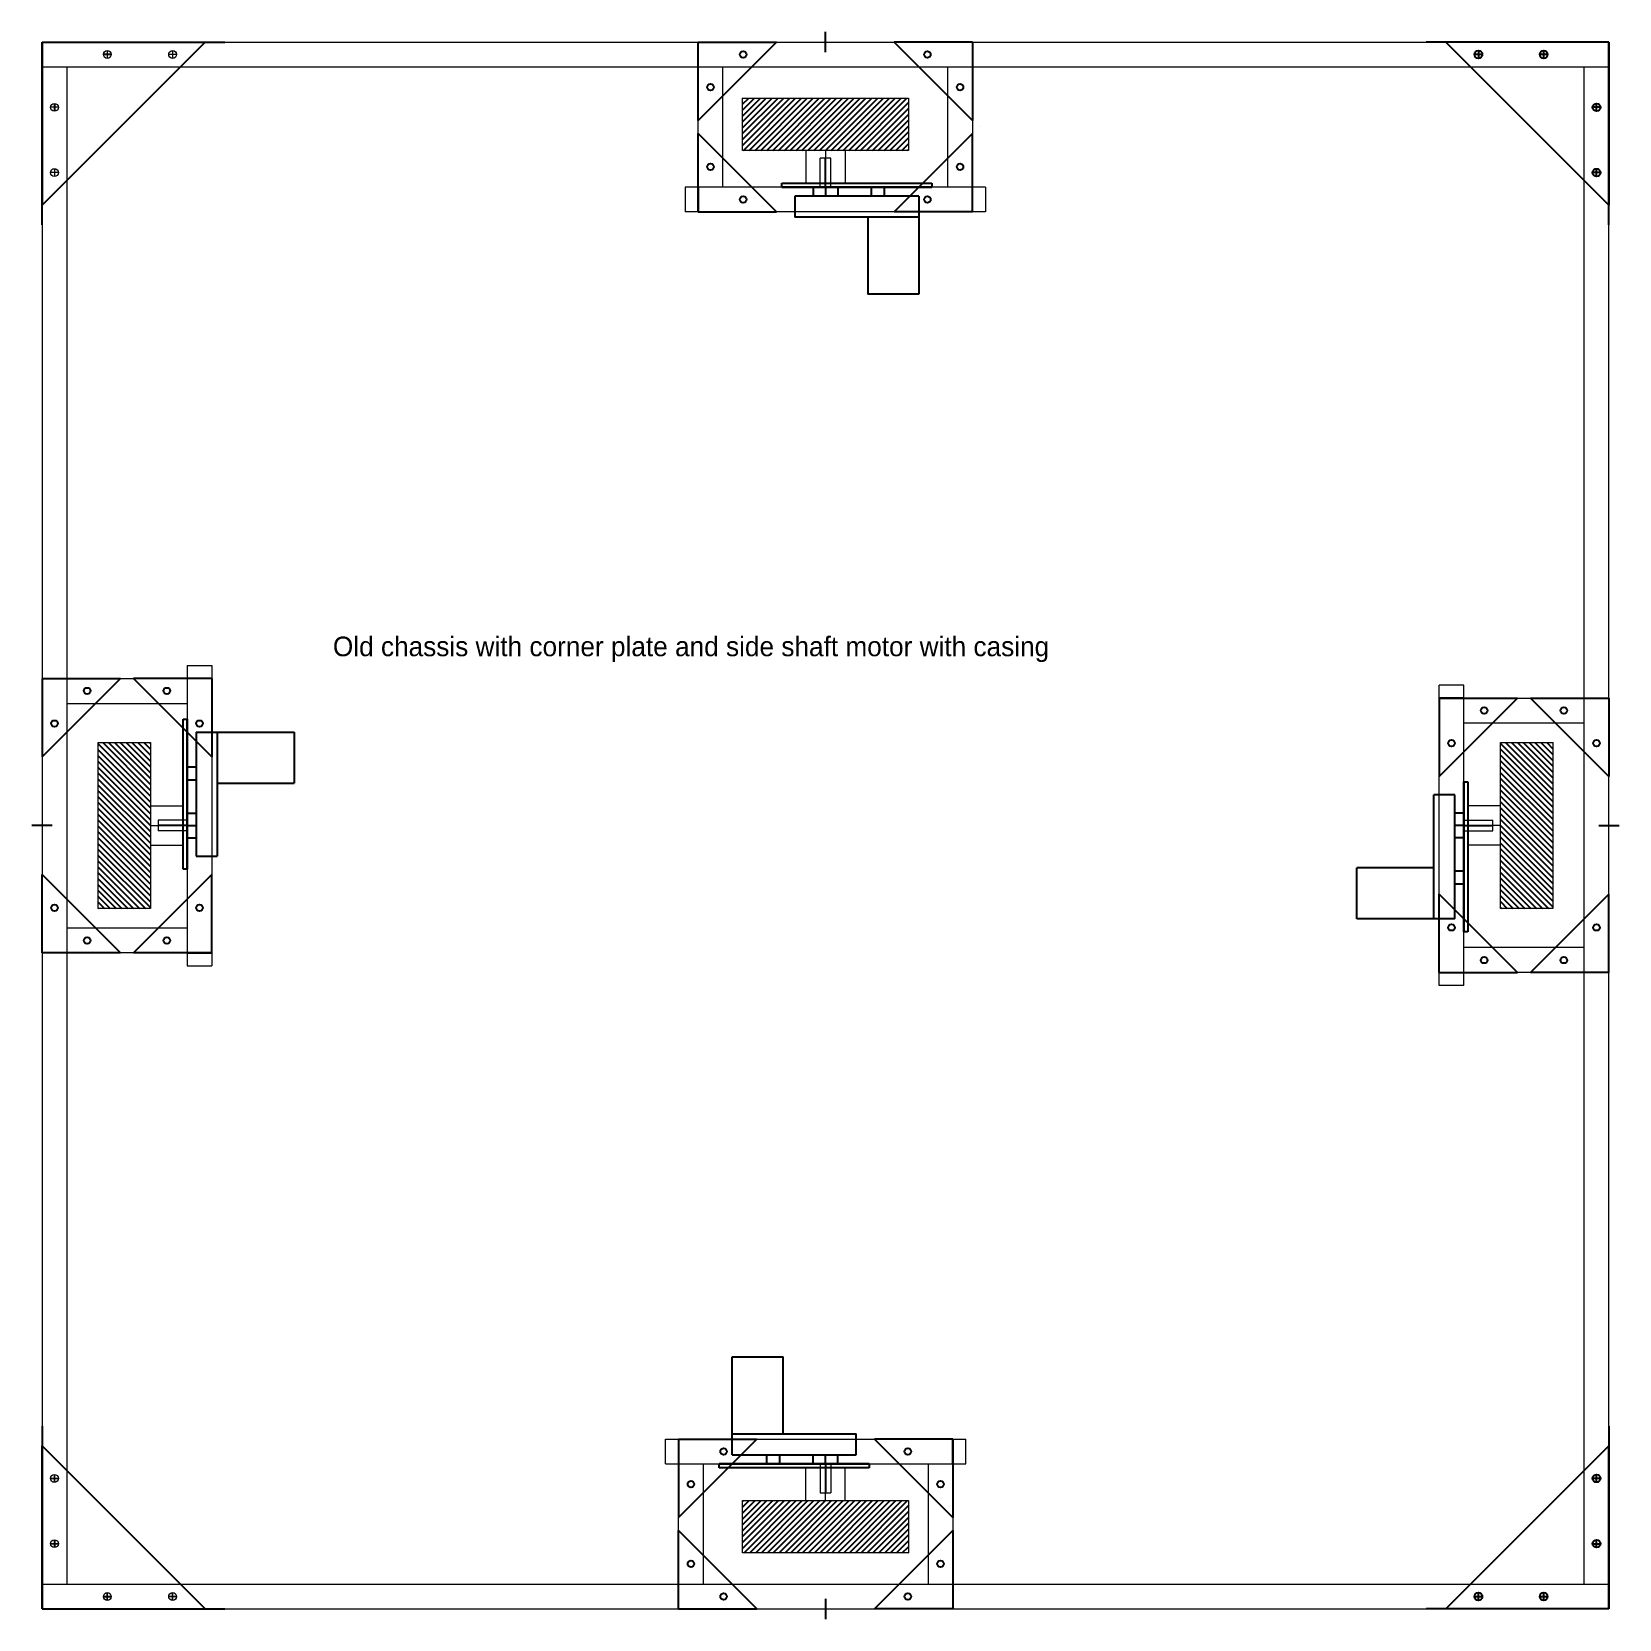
# Model space of a CAD drawing. Header units: millimetres. Extents: x -15418 to 43885, y -27590 to 23052.
# Drawn here: x 17287 to 18503, y 17948 to 19163 of the extents above; entities that cross this region are included whole.
import ezdxf

# ---------------------------------------------------------------- set-up
doc = ezdxf.new("R2010")
doc.units = ezdxf.units.MM
doc.header["$LTSCALE"] = 0.5
doc.layers.get('0').update_dxf_attribs({"lineweight": 5})
doc.layers.get('Defpoints').update_dxf_attribs({"color": 4})
for name, color, linetype in [('Layer1', 1, 'Continuous'), ('Layer2', 2, 'Continuous'), ('Layer3', 9, 'Continuous')]:
    doc.layers.add(name, color=color, linetype=linetype)

msp = doc.modelspace()

# ---------------------------------------------------------------- texts
at = {"insert": (17517.5325, 18700.2512), "char_height": 15, "attachment_point": 1}
msp.add_mtext_dynamic_manual_height_columns('Old chassis with corner plate and side shaft motor with casing', width=792.163073, gutter_width=75, heights=[0], dxfattribs=at)

# ---------------------------------------------------------------- hatches: boundary and pattern name
at = {"layer": 'Defpoints'}
h = msp.add_hatch(dxfattribs=at)
h.set_pattern_fill('ANSI31', color=256, angle=180)
h.set_pattern_definition([(225, (17854.7267, 19104.422), (2.24506, -2.24506), [])])
h.paths.add_polyline_path([(17958.2499, 19072.5626), (17958.2499, 19112.5626), (17831.2499, 19112.5626), (17831.2499, 19072.5626)])
h = msp.add_hatch(dxfattribs=at)
h.set_pattern_fill('ANSI31', color=256, angle=-90)
h.set_pattern_definition([(315, (17345.9403, 18515.5894), (2.24506, 2.24506), [])])
h.paths.add_polyline_path([(17377.7999, 18619.1126), (17337.7999, 18619.1126), (17337.7999, 18492.1126), (17377.7999, 18492.1126)])
h = msp.add_hatch(dxfattribs=at)
h.set_pattern_fill('ANSI31', color=256, angle=90)
h.set_pattern_definition([(135, (18443.5594, 18595.6357), (-2.24506, -2.24506), [])])
h.paths.add_polyline_path([(18411.6999, 18492.1126), (18451.6999, 18492.1126), (18451.6999, 18619.1126), (18411.6999, 18619.1126)])
h = msp.add_hatch(dxfattribs=at)
h.set_pattern_fill('ANSI31', color=256)
h.set_pattern_definition([(45, (17934.773, 18006.803), (-2.24506, 2.24506), [])])
h.paths.add_polyline_path([(17831.2499, 18038.6626), (17831.2499, 17998.6626), (17958.2499, 17998.6626), (17958.2499, 18038.6626)])

# ---------------------------------------------------------------- linework, layer by layer
for p, q in [((17294.7499, 19155.6126), (18494.7499, 19155.6126)), ((17294.7499, 19155.6126), (17294.7499, 17955.6126)), ((17344.7499, 19149.0876), (17344.7499, 19143.0876)), ((17344.7499, 19149.0876), (17344.7499, 19143.0876)), ((17394.7499, 19149.0876), (17394.7499, 19143.0876)), ((17394.7499, 19149.0876), (17394.7499, 19143.0876)), ((18394.7499, 19143.0876), (18394.7499, 19149.0876)), ((18444.7499, 19143.0876), (18444.7499, 19149.0876)), ((18494.7499, 17955.6126), (18494.7499, 19155.6126)), ((17294.7499, 19136.5626), (18494.7499, 19136.5626)), ((17313.7999, 19136.5626), (17313.7999, 17974.6626)), ((17397.7499, 19146.0876), (17391.7499, 19146.0876)), ((17397.7499, 19146.0876), (17391.7499, 19146.0876)), ((17797.1999, 19044.5626), (17797.1999, 19136.5626)), ((17816.2499, 19044.5626), (17816.2499, 19136.5626)), ((17988.2499, 19136.5626), (17988.2499, 19044.5626)), ((18007.2999, 19136.5626), (18007.2999, 19044.5626)), ((18397.7499, 19146.0876), (18391.7499, 19146.0876)), ((18475.6999, 17974.6626), (18475.6999, 19136.5626)), ((17831.2499, 19072.5626), (17831.2499, 19112.5626)), ((17831.2499, 19112.5626), (17958.2499, 19112.5626)), ((17958.2499, 19112.5626), (17958.2499, 19072.5626)), ((17307.2749, 19105.6126), (17301.2749, 19105.6126)), ((17307.2749, 19105.6126), (17301.2749, 19105.6126)), ((18488.2249, 19105.6126), (18482.2249, 19105.6126)), ((17958.2499, 19072.5626), (17831.2499, 19072.5626)), ((17879.7499, 19072.5626), (17879.7499, 19047.5626)), ((17890.7499, 19044.5626), (17890.7499, 19066.5626)), ((17898.7499, 19066.5626), (17890.7499, 19066.5626)), ((17894.7499, 19072.5626), (17894.7499, 19047.5626)), ((17898.7499, 19044.5626), (17898.7499, 19066.5626)), ((17909.7499, 19072.5626), (17909.7499, 19047.5626)), ((17307.2749, 19055.6126), (17301.2749, 19055.6126)), ((17307.2749, 19055.6126), (17301.2749, 19055.6126)), ((17304.2749, 19058.6126), (17304.2749, 19052.6126)), ((17304.2749, 19058.6126), (17304.2749, 19052.6126)), ((18488.2249, 19055.6126), (18482.2249, 19055.6126)), ((18485.2249, 19052.6126), (18485.2249, 19058.6126)), ((18017.2999, 19044.5626), (17787.1999, 19044.5626)), ((17787.1999, 19044.5626), (17787.1999, 19025.5126)), ((17904.2499, 19044.5626), (17885.2499, 19044.5626)), ((17929.7499, 19044.5626), (17939.7499, 19044.5626)), ((18017.2999, 19044.5626), (18017.2999, 19025.5126)), ((18017.2999, 19025.5126), (17787.1999, 19025.5126)), ((17405.7999, 18678.1626), (17405.7999, 18448.0626)), ((17405.7999, 18678.1626), (17424.8499, 18678.1626)), ((17424.8499, 18678.1626), (17424.8499, 18448.0626)), ((17313.7999, 18668.1626), (17405.7999, 18668.1626)), ((18364.6499, 18433.0626), (18364.6499, 18663.1626)), ((18383.6999, 18663.1626), (18364.6499, 18663.1626)), ((18383.6999, 18433.0626), (18383.6999, 18663.1626)), ((17313.7999, 18649.1126), (17405.7999, 18649.1126)), ((18383.6999, 18653.1626), (18475.6999, 18653.1626)), ((18383.6999, 18634.1126), (18475.6999, 18634.1126)), ((17337.7999, 18492.1126), (17337.7999, 18619.1126)), ((17337.7999, 18619.1126), (17377.7999, 18619.1126)), ((17377.7999, 18619.1126), (17377.7999, 18492.1126)), ((18411.6999, 18492.1126), (18411.6999, 18619.1126)), ((18411.6999, 18619.1126), (18451.6999, 18619.1126)), ((18451.6999, 18619.1126), (18451.6999, 18492.1126)), ((17405.7999, 18590.6126), (17405.7999, 18600.6126)), ((17377.7999, 18570.6126), (17402.7999, 18570.6126)), ((17405.7999, 18565.1126), (17405.7999, 18546.1126)), ((18383.6999, 18546.1126), (18383.6999, 18565.1126)), ((18411.6999, 18570.6126), (18386.6999, 18570.6126)), ((17377.7999, 18555.6126), (17402.7999, 18555.6126)), ((17405.7999, 18559.6126), (17383.7999, 18559.6126)), ((17383.7999, 18559.6126), (17383.7999, 18551.6126)), ((18383.6999, 18559.6126), (18405.6999, 18559.6126)), ((18411.6999, 18555.6126), (18386.6999, 18555.6126)), ((18405.6999, 18551.6126), (18405.6999, 18559.6126)), ((17377.7999, 18540.6126), (17402.7999, 18540.6126)), ((17405.7999, 18551.6126), (17383.7999, 18551.6126)), ((18383.6999, 18551.6126), (18405.6999, 18551.6126)), ((18411.6999, 18540.6126), (18386.6999, 18540.6126)), ((18383.6999, 18520.6126), (18383.6999, 18510.6126)), ((17377.7999, 18492.1126), (17337.7999, 18492.1126)), ((18451.6999, 18492.1126), (18411.6999, 18492.1126)), ((17405.7999, 18477.1126), (17313.7999, 18477.1126)), ((17405.7999, 18458.0626), (17313.7999, 18458.0626)), ((18475.6999, 18462.1126), (18383.6999, 18462.1126)), ((17405.7999, 18448.0626), (17424.8499, 18448.0626)), ((18475.6999, 18443.0626), (18383.6999, 18443.0626)), ((18383.6999, 18433.0626), (18364.6499, 18433.0626)), ((17772.1999, 18085.7126), (18002.2999, 18085.7126)), ((17772.1999, 18066.6626), (17772.1999, 18085.7126)), ((18002.2999, 18066.6626), (18002.2999, 18085.7126)), ((17772.1999, 18066.6626), (18002.2999, 18066.6626)), ((17782.1999, 17974.6626), (17782.1999, 18066.6626)), ((17801.2499, 17974.6626), (17801.2499, 18066.6626)), ((17859.7499, 18066.6626), (17849.7499, 18066.6626)), ((17885.2499, 18066.6626), (17904.2499, 18066.6626)), ((17890.7499, 18066.6626), (17890.7499, 18044.6626)), ((17898.7499, 18066.6626), (17898.7499, 18044.6626)), ((17973.2499, 18066.6626), (17973.2499, 17974.6626)), ((17992.2999, 18066.6626), (17992.2999, 17974.6626)), ((17307.2749, 18055.6126), (17301.2749, 18055.6126)), ((17301.2749, 18055.6126), (17307.2749, 18055.6126)), ((17304.2749, 18052.6126), (17304.2749, 18058.6126)), ((17304.2749, 18058.6126), (17304.2749, 18052.6126)), ((17879.7499, 18038.6626), (17879.7499, 18063.6626)), ((17894.7499, 18038.6626), (17894.7499, 18063.6626)), ((17909.7499, 18038.6626), (17909.7499, 18063.6626)), ((18482.2249, 18055.6126), (18488.2249, 18055.6126)), ((18485.2249, 18052.6126), (18485.2249, 18058.6126)), ((17890.7499, 18044.6626), (17898.7499, 18044.6626)), ((17831.2499, 18038.6626), (17958.2499, 18038.6626)), ((17831.2499, 17998.6626), (17831.2499, 18038.6626)), ((17958.2499, 18038.6626), (17958.2499, 17998.6626)), ((17307.2749, 18005.6126), (17301.2749, 18005.6126)), ((17301.2749, 18005.6126), (17307.2749, 18005.6126)), ((18482.2249, 18005.6126), (18488.2249, 18005.6126)), ((17958.2499, 17998.6626), (17831.2499, 17998.6626)), ((17294.7499, 17974.6626), (18494.7499, 17974.6626)), ((17344.7499, 17962.1376), (17344.7499, 17968.1376)), ((17344.7499, 17968.1376), (17344.7499, 17962.1376)), ((17397.7499, 17965.1376), (17391.7499, 17965.1376)), ((17391.7499, 17965.1376), (17397.7499, 17965.1376)), ((17394.7499, 17962.1376), (17394.7499, 17968.1376)), ((17394.7499, 17968.1376), (17394.7499, 17962.1376)), ((18391.7499, 17965.1376), (18397.7499, 17965.1376)), ((18394.7499, 17962.1376), (18394.7499, 17968.1376)), ((18444.7499, 17962.1376), (18444.7499, 17968.1376)), ((17294.7499, 17955.6126), (18494.7499, 17955.6126))]:
    msp.add_line(p, q)
for centre in [(17344.7499, 19146.0876), (17344.7499, 19146.0876), (17394.7499, 19146.0876), (17394.7499, 19146.0876), (18394.7499, 19146.0876), (18444.7499, 19146.0876), (17304.2749, 19105.6126), (17304.2749, 19105.6126), (18485.2249, 19105.6126), (17304.2749, 19055.6126), (17304.2749, 19055.6126), (18485.2249, 19055.6126), (17304.2749, 18055.6126), (17304.2749, 18055.6126), (18485.2249, 18055.6126), (17304.2749, 18005.6126), (17304.2749, 18005.6126), (18485.2249, 18005.6126), (17344.7499, 17965.1376), (17344.7499, 17965.1376), (17394.7499, 17965.1376), (17394.7499, 17965.1376), (18394.7499, 17965.1376), (18444.7499, 17965.1376)]:
    msp.add_circle(centre, 3)
for p, q in [((17294.7499, 19015.6126), (17294.7499, 19155.6126)), ((17294.7499, 19155.6126), (17434.7499, 19155.6126)), ((18494.7499, 19155.6126), (18354.7499, 19155.6126)), ((18494.7499, 19015.6126), (18494.7499, 19155.6126)), ((17861.2499, 19044.5626), (17976.2499, 19044.5626)), ((17405.7999, 18522.1126), (17405.7999, 18637.1126)), ((18383.6999, 18589.1126), (18383.6999, 18474.1126)), ((17294.7499, 18095.6126), (17294.7499, 17955.6126)), ((18494.7499, 18095.6126), (18494.7499, 17955.6126)), ((17928.2499, 18066.6626), (17813.2499, 18066.6626)), ((17294.7499, 17955.6126), (17434.7499, 17955.6126)), ((18494.7499, 17955.6126), (18354.7499, 17955.6126))]:
    msp.add_line(p, q, dxfattribs=at)
at = {"layer": 'Layer1'}
for p, q in [((17894.7499, 19147.758), (17894.7499, 19163.4671)), ((17294.7499, 19155.6126), (17419.7499, 19155.6126)), ((17419.7499, 19155.6126), (17294.7499, 19030.6126)), ((17294.7499, 19155.6126), (17294.7499, 19030.6126)), ((17797.1999, 19155.6126), (17857.1999, 19155.6126)), ((17857.1999, 19155.6126), (17797.1999, 19095.6126)), ((17797.1999, 19095.6126), (17797.1999, 19155.6126)), ((18007.2999, 19155.6126), (17947.2999, 19155.6126)), ((17947.2999, 19155.6126), (18007.2999, 19095.6126)), ((18007.2999, 19155.6126), (18007.2999, 19095.6126)), ((18494.7499, 19030.6126), (18369.7499, 19155.6126)), ((18494.7499, 19155.6126), (18369.7499, 19155.6126)), ((18394.7499, 19149.0876), (18394.7499, 19143.0876)), ((18444.7499, 19143.0876), (18444.7499, 19149.0876)), ((18494.7499, 19155.6126), (18494.7499, 19030.6126)), ((17347.7499, 19146.0876), (17341.7499, 19146.0876)), ((18397.7499, 19146.0876), (18391.7499, 19146.0876)), ((18447.7499, 19146.0876), (18441.7499, 19146.0876)), ((17304.2749, 19108.6126), (17304.2749, 19102.6126)), ((18488.2249, 19105.6126), (18482.2249, 19105.6126)), ((18485.2249, 19102.6126), (18485.2249, 19108.6126)), ((18012.7176, 19090.5626), (18012.7176, 19090.5626)), ((17797.1999, 19025.5126), (17797.1999, 19085.5126)), ((17797.1999, 19085.5126), (17857.1999, 19025.5126)), ((18007.2999, 19085.5126), (17947.2999, 19025.5126)), ((18007.2999, 19025.5126), (18007.2999, 19085.5126)), ((17894.7499, 19044.5626), (17894.7499, 19066.5626)), ((18488.2249, 19055.6126), (18482.2249, 19055.6126)), ((18485.2249, 19052.6126), (18485.2249, 19058.6126)), ((17797.1999, 19044.5626), (17797.1999, 19025.5126)), ((17861.2499, 19047.5626), (17976.2499, 19047.5626)), ((17861.2499, 19044.5626), (17861.2499, 19047.5626)), ((17976.2499, 19044.5626), (17861.2499, 19044.5626)), ((17976.2499, 19047.5626), (17976.2499, 19044.5626)), ((17797.1999, 19025.5126), (17857.1999, 19025.5126)), ((18007.2999, 19025.5126), (17947.2999, 19025.5126)), ((17294.7499, 18668.1626), (17354.7499, 18668.1626)), ((17294.7499, 18668.1626), (17294.7499, 18608.1626)), ((17294.7499, 18608.1626), (17354.7499, 18668.1626)), ((17424.8499, 18668.1626), (17364.8499, 18668.1626)), ((17364.8499, 18668.1626), (17424.8499, 18608.1626)), ((17424.8499, 18668.1626), (17424.8499, 18608.1626)), ((18383.6999, 18653.1626), (18364.6499, 18653.1626)), ((18364.6499, 18653.1626), (18364.6499, 18593.1626)), ((18364.6499, 18653.1626), (18424.6499, 18653.1626)), ((18424.6499, 18653.1626), (18364.6499, 18593.1626)), ((18494.7499, 18593.1626), (18434.7499, 18653.1626)), ((18434.7499, 18653.1626), (18494.7499, 18653.1626)), ((18494.7499, 18653.1626), (18494.7499, 18593.1626)), ((17402.7999, 18522.1126), (17402.7999, 18637.1126)), ((17402.7999, 18637.1126), (17405.7999, 18637.1126)), ((17405.7999, 18637.1126), (17405.7999, 18522.1126)), ((18383.6999, 18589.1126), (18386.6999, 18589.1126)), ((18383.6999, 18474.1126), (18383.6999, 18589.1126)), ((18386.6999, 18589.1126), (18386.6999, 18474.1126)), ((17302.6044, 18555.6126), (17286.8953, 18555.6126)), ((17405.7999, 18555.6126), (17383.7999, 18555.6126)), ((18383.6999, 18555.6126), (18405.6999, 18555.6126)), ((18486.8953, 18555.6126), (18502.6044, 18555.6126)), ((17294.7499, 18458.0626), (17294.7499, 18518.0626)), ((17294.7499, 18518.0626), (17354.7499, 18458.0626)), ((17364.8499, 18458.0626), (17424.8499, 18518.0626)), ((17405.7999, 18522.1126), (17402.7999, 18522.1126)), ((17424.8499, 18458.0626), (17424.8499, 18518.0626)), ((18364.6499, 18443.0626), (18364.6499, 18503.0626)), ((18424.6499, 18443.0626), (18364.6499, 18503.0626)), ((18494.7499, 18503.0626), (18434.7499, 18443.0626)), ((18494.7499, 18443.0626), (18494.7499, 18503.0626)), ((18386.6999, 18474.1126), (18383.6999, 18474.1126)), ((17354.7499, 18458.0626), (17294.7499, 18458.0626)), ((17424.8499, 18458.0626), (17364.8499, 18458.0626)), ((17405.7999, 18458.0626), (17424.8499, 18458.0626)), ((18364.6499, 18443.0626), (18424.6499, 18443.0626)), ((18494.7499, 18443.0626), (18434.7499, 18443.0626)), ((17294.7499, 17955.6126), (17294.7499, 18080.6126)), ((17294.7499, 18080.6126), (17419.7499, 17955.6126)), ((17782.1999, 18085.7126), (17842.1999, 18085.7126)), ((17782.1999, 18085.7126), (17782.1999, 18025.7126)), ((17782.1999, 18025.7126), (17842.1999, 18085.7126)), ((17992.2999, 18085.7126), (17932.2999, 18085.7126)), ((17992.2999, 18025.7126), (17932.2999, 18085.7126)), ((17992.2999, 18066.6626), (17992.2999, 18085.7126)), ((17992.2999, 18085.7126), (17992.2999, 18025.7126)), ((18369.7499, 17955.6126), (18494.7499, 18080.6126)), ((18494.7499, 17955.6126), (18494.7499, 18080.6126)), ((17813.2499, 18063.6626), (17813.2499, 18066.6626)), ((17813.2499, 18066.6626), (17928.2499, 18066.6626)), ((17894.7499, 18066.6626), (17894.7499, 18044.6626)), ((17928.2499, 18066.6626), (17928.2499, 18063.6626)), ((17928.2499, 18063.6626), (17813.2499, 18063.6626)), ((18488.2249, 18055.6126), (18482.2249, 18055.6126)), ((18485.2249, 18052.6126), (18485.2249, 18058.6126)), ((17304.2749, 18008.6126), (17304.2749, 18002.6126)), ((17782.1999, 17955.6126), (17782.1999, 18015.6126)), ((17842.1999, 17955.6126), (17782.1999, 18015.6126)), ((17932.2999, 17955.6126), (17992.2999, 18015.6126)), ((17992.2999, 18015.6126), (17992.2999, 17955.6126)), ((18482.2249, 18005.6126), (18488.2249, 18005.6126)), ((18485.2249, 18002.6126), (18485.2249, 18008.6126)), ((17341.7499, 17965.1376), (17347.7499, 17965.1376)), ((17894.7499, 17963.4671), (17894.7499, 17947.758)), ((18391.7499, 17965.1376), (18397.7499, 17965.1376)), ((18394.7499, 17962.1376), (18394.7499, 17968.1376)), ((18441.7499, 17965.1376), (18447.7499, 17965.1376)), ((18444.7499, 17962.1376), (18444.7499, 17968.1376)), ((17294.7499, 17955.6126), (17419.7499, 17955.6126)), ((17782.1999, 17955.6126), (17842.1999, 17955.6126)), ((17992.2999, 17955.6126), (17932.2999, 17955.6126)), ((18494.7499, 17955.6126), (18369.7499, 17955.6126))]:
    msp.add_line(p, q, dxfattribs=at)
for centre in [(18394.7499, 19146.0876), (18444.7499, 19146.0876), (18485.2249, 19105.6126), (18485.2249, 19055.6126), (18485.2249, 18055.6126), (18485.2249, 18005.6126), (18394.7499, 17965.1376), (18444.7499, 17965.1376)]:
    msp.add_circle(centre, 3, dxfattribs=at)
at = {"layer": 'Layer2'}
for p, q in [((17885.2499, 19044.5626), (17885.2499, 19037.5626)), ((17894.7499, 19044.5626), (17894.7499, 19037.5626)), ((17904.2499, 19044.5626), (17904.2499, 19037.5626)), ((17929.7499, 19044.5626), (17929.7499, 19037.5626)), ((17939.7499, 19044.5626), (17939.7499, 19037.5626)), ((17871.2499, 19037.5626), (17871.2499, 19021.5626)), ((17966.2499, 19037.5626), (17871.2499, 19037.5626)), ((17966.2499, 19037.5626), (17966.2499, 19021.5626)), ((17966.2499, 19021.5626), (17871.2499, 19021.5626)), ((17927.2499, 19021.5626), (17927.2499, 18962.5626)), ((17966.2499, 19021.5626), (17966.2499, 18962.5626)), ((17966.2499, 18962.5626), (17927.2499, 18962.5626)), ((17412.7999, 18627.1126), (17428.7999, 18627.1126)), ((17412.7999, 18627.1126), (17412.7999, 18532.1126)), ((17428.7999, 18627.1126), (17428.7999, 18532.1126)), ((17428.7999, 18627.1126), (17487.7999, 18627.1126)), ((17487.7999, 18627.1126), (17487.7999, 18588.1126)), ((17405.7999, 18600.6126), (17412.7999, 18600.6126)), ((17405.7999, 18590.6126), (17412.7999, 18590.6126)), ((17428.7999, 18588.1126), (17487.7999, 18588.1126)), ((18376.6999, 18579.1126), (18360.6999, 18579.1126)), ((18360.6999, 18484.1126), (18360.6999, 18579.1126)), ((18376.6999, 18484.1126), (18376.6999, 18579.1126)), ((17405.7999, 18565.1126), (17412.7999, 18565.1126)), ((18383.6999, 18565.1126), (18376.6999, 18565.1126)), ((17405.7999, 18555.6126), (17412.7999, 18555.6126)), ((18383.6999, 18555.6126), (18376.6999, 18555.6126)), ((17405.7999, 18546.1126), (17412.7999, 18546.1126)), ((18383.6999, 18546.1126), (18376.6999, 18546.1126)), ((17412.7999, 18532.1126), (17428.7999, 18532.1126)), ((18301.6999, 18484.1126), (18301.6999, 18523.1126)), ((18360.6999, 18523.1126), (18301.6999, 18523.1126)), ((18383.6999, 18520.6126), (18376.6999, 18520.6126)), ((18383.6999, 18510.6126), (18376.6999, 18510.6126)), ((18360.6999, 18484.1126), (18301.6999, 18484.1126)), ((18376.6999, 18484.1126), (18360.6999, 18484.1126)), ((17823.2499, 18148.6626), (17862.2499, 18148.6626)), ((17823.2499, 18089.6626), (17823.2499, 18148.6626)), ((17862.2499, 18089.6626), (17862.2499, 18148.6626)), ((17823.2499, 18073.6626), (17823.2499, 18089.6626)), ((17823.2499, 18089.6626), (17918.2499, 18089.6626)), ((17918.2499, 18073.6626), (17918.2499, 18089.6626)), ((17823.2499, 18073.6626), (17918.2499, 18073.6626)), ((17849.7499, 18066.6626), (17849.7499, 18073.6626)), ((17859.7499, 18066.6626), (17859.7499, 18073.6626)), ((17885.2499, 18066.6626), (17885.2499, 18073.6626)), ((17894.7499, 18066.6626), (17894.7499, 18073.6626)), ((17904.2499, 18066.6626), (17904.2499, 18073.6626))]:
    msp.add_line(p, q, dxfattribs=at)
at = {"layer": 'Layer3'}
for centre in [(17831.7249, 19146.0876), (17972.7749, 19146.0876), (17806.7249, 19121.0876), (17997.7749, 19121.0876), (17806.7249, 19060.0376), (17997.7749, 19060.0376), (17831.7249, 19035.0376), (17972.7749, 19035.0376), (17329.2749, 18658.6376), (17390.3249, 18658.6376), (18399.1749, 18643.6376), (18460.2249, 18643.6376), (17304.2749, 18633.6376), (17415.3249, 18633.6376), (18374.1749, 18618.6376), (18485.2249, 18618.6376), (17304.2749, 18492.5876), (17415.3249, 18492.5876), (18374.1749, 18477.5876), (18485.2249, 18477.5876), (17329.2749, 18467.5876), (17390.3249, 18467.5876), (18399.1749, 18452.5876), (18460.2249, 18452.5876), (17816.7249, 18076.1876), (17957.7749, 18076.1876), (17791.7249, 18051.1876), (17982.7749, 18051.1876), (17791.7249, 17990.1376), (17982.7749, 17990.1376), (17816.7249, 17965.1376), (17957.7749, 17965.1376)]:
    msp.add_circle(centre, 2.5, dxfattribs=at)

msp.set_redraw_order([(e.dxf.handle, doc.entitydb.next_handle()) for e in msp.query("TEXT MTEXT ATTDEF DIMENSION ARC_DIMENSION")])  # texts and dimensions are drawn at this point

doc.saveas('drawing.dxf')
